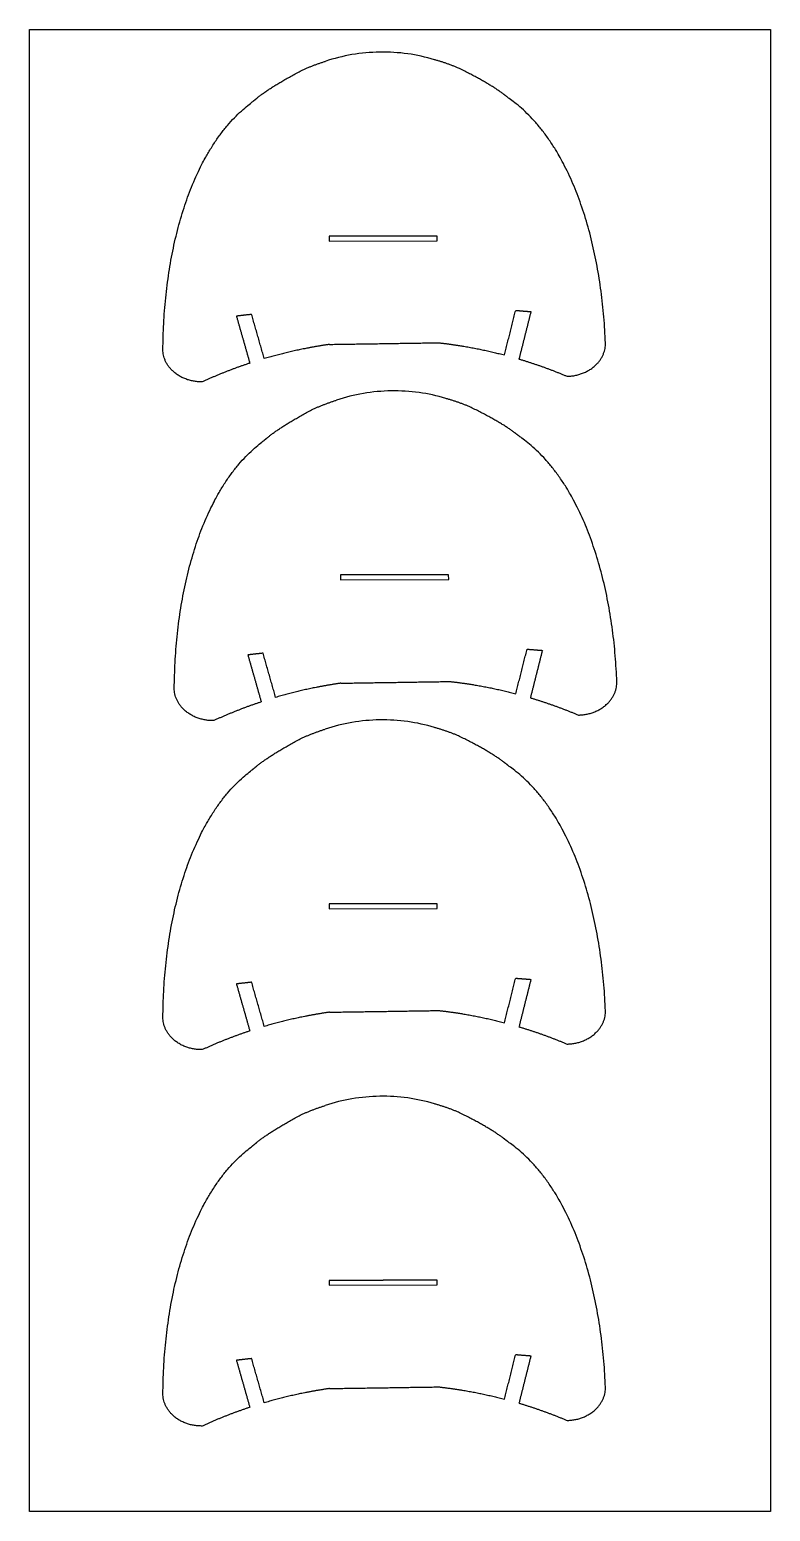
# Model space of a CAD drawing. Header units: metres. Extents: x 1979.8 to 2018, y 1971.1 to 1990.7.
# Drawn here: x 2012.187 to 2013.712, y 1987.332 to 1990.382 of the extents above; entities that cross this region are included whole.
import ezdxf

# ---------------------------------------------------------------- set-up
doc = ezdxf.new("R2010")
doc.units = ezdxf.units.M
doc.layers.add('ΦΥΛΛΑ ΓΙΑ CNC', color=1, linetype='Continuous')
doc.layers.add('ΦΥΛΛΑ ΚΟΝΤΡΑ ΠΛΑΚΕ', color=131, linetype='Continuous')

msp = doc.modelspace()

# ---------------------------------------------------------------- linework, layer by layer
at = {"layer": 'ΦΥΛΛΑ ΓΙΑ CNC'}
for points in [[(2012.9151, 1989.9571), (2012.8037, 1989.9571), (2012.8037, 1989.9469), (2013.0266, 1989.9476), (2013.0266, 1989.9575), (2012.9151, 1989.9575)], [(2012.9386, 1989.2598), (2012.8271, 1989.2598), (2012.8272, 1989.2496), (2013.0501, 1989.2503), (2013.05, 1989.2601), (2012.9386, 1989.2601)], [(2012.9151, 1988.5826), (2012.8037, 1988.5826), (2012.8037, 1988.5724), (2013.0266, 1988.573), (2013.0266, 1988.5829), (2012.9151, 1988.5829)], [(2012.9151, 1987.8078), (2012.8037, 1987.8078), (2012.8037, 1987.7976), (2013.0266, 1987.7983), (2013.0266, 1987.8082), (2012.9151, 1987.8082)]]:
    msp.add_lwpolyline(points, dxfattribs=at)
at = {"layer": 'ΦΥΛΛΑ ΓΙΑ CNC', "lineweight": -3}
for points, weights in [([(2012.7472, 1990.2984), (2012.7709, 1990.3092), (2012.7958, 1990.317)], [0.931709150307, 0.919797461204, 0.911534052656]), ([(2013.07, 1990.3033), (2013.0459, 1990.3134), (2013.0208, 1990.3204)], [0.931709150307, 0.919797461204, 0.911534052656]), ([(2012.8049, 1989.7344), (2012.9179, 1989.7361), (2013.0295, 1989.7378)], [0.999923417659, 0.942555254016, 1]), ([(2013.2938, 1989.6688), (2013.3739, 1989.67), (2013.3729, 1989.7373)], [1, 0.707106781187, 1]), ([(2012.5429, 1989.6573), (2012.4627, 1989.6561), (2012.4617, 1989.7233)], [1, 0.707106781187, 1]), ([(2013.1948, 1989.7043), (2013.2453, 1989.6893), (2013.2938, 1989.6688)], [0.99651626955, 0.996723144745, 1]), ([(2012.6407, 1989.6958), (2012.5907, 1989.6793), (2012.5429, 1989.6573)], [0.99651626955, 0.996723144745, 1]), ([(2012.7706, 1989.601), (2012.7944, 1989.6118), (2012.8193, 1989.6196)], [0.931709150307, 0.919797461204, 0.911534052656]), ([(2013.0934, 1989.606), (2013.0694, 1989.616), (2013.0442, 1989.6231)], [0.931709150307, 0.919797461204, 0.911534052656]), ([(2012.8283, 1989.037), (2012.9414, 1989.0388), (2013.053, 1989.0405)], [0.999923417659, 0.942555254016, 1]), ([(2013.3172, 1988.9714), (2013.3974, 1988.9726), (2013.3964, 1989.0399)], [1, 0.707106781187, 1]), ([(2012.5664, 1988.96), (2012.4862, 1988.9587), (2012.4851, 1989.026)], [1, 0.707106781187, 1]), ([(2012.6642, 1988.9985), (2012.6142, 1988.9819), (2012.5664, 1988.96)], [0.99651626955, 0.996723144745, 1]), ([(2013.2183, 1989.0069), (2013.2687, 1988.9919), (2013.3172, 1988.9714)], [0.99651626955, 0.996723144745, 1]), ([(2012.7472, 1988.9238), (2012.7709, 1988.9346), (2012.7958, 1988.9424)], [0.931709150307, 0.919797461204, 0.911534052656]), ([(2013.07, 1988.9287), (2013.0459, 1988.9388), (2013.0208, 1988.9458)], [0.931709150307, 0.919797461204, 0.911534052656]), ([(2012.8049, 1988.3598), (2012.9179, 1988.3615), (2013.0295, 1988.3632)], [0.999923417659, 0.942555254016, 1]), ([(2013.2938, 1988.2942), (2013.3739, 1988.2954), (2013.3729, 1988.3627)], [1, 0.707106781187, 1]), ([(2012.5429, 1988.2827), (2012.4627, 1988.2815), (2012.4617, 1988.3488)], [1, 0.707106781187, 1]), ([(2013.1948, 1988.3297), (2013.2453, 1988.3147), (2013.2938, 1988.2942)], [0.99651626955, 0.996723144745, 1]), ([(2012.6407, 1988.3212), (2012.5907, 1988.3047), (2012.5429, 1988.2827)], [0.99651626955, 0.996723144745, 1]), ([(2012.7472, 1988.1491), (2012.7709, 1988.1599), (2012.7958, 1988.1677)], [0.931709150307, 0.919797461204, 0.911534052656]), ([(2013.07, 1988.154), (2013.0459, 1988.1641), (2013.0208, 1988.1711)], [0.931709150307, 0.919797461204, 0.911534052656]), ([(2012.5429, 1987.508), (2012.4627, 1987.5068), (2012.4617, 1987.574)], [1, 0.707106781187, 1]), ([(2012.8049, 1987.5851), (2012.9179, 1987.5868), (2013.0295, 1987.5885)], [0.999923417659, 0.942555254016, 1]), ([(2013.2938, 1987.5195), (2013.3739, 1987.5207), (2013.3729, 1987.588)], [1, 0.707106781187, 1]), ([(2012.6407, 1987.5465), (2012.5907, 1987.53), (2012.5429, 1987.508)], [0.99651626955, 0.996723144745, 1]), ([(2013.1948, 1987.555), (2013.2453, 1987.54), (2013.2938, 1987.5195)], [0.99651626955, 0.996723144745, 1])]:
    msp.add_rational_spline(points, weights, degree=2, dxfattribs=at)
for points in [[(2013.0206, 1990.3204), (2012.9853, 1990.3314), (2012.9469, 1990.3366), (2012.8698, 1990.3354), (2012.8313, 1990.3291), (2012.7958, 1990.317)], [(2013.0441, 1989.6231), (2013.0087, 1989.6341), (2012.9703, 1989.6393), (2012.8933, 1989.6381), (2012.8548, 1989.6317), (2012.8193, 1989.6196)], [(2013.0206, 1988.9458), (2012.9853, 1988.9568), (2012.9469, 1988.962), (2012.8698, 1988.9609), (2012.8313, 1988.9545), (2012.7958, 1988.9424)], [(2013.0206, 1988.1711), (2012.9853, 1988.1821), (2012.9469, 1988.1873), (2012.8698, 1988.1861), (2012.8313, 1988.1798), (2012.7958, 1988.1677)]]:
    msp.add_open_spline(points, degree=3, knots=[0, 0, 0, 0, 0.500337, 0.500337, 1.000843, 1.000843, 1.000843, 1.000843], dxfattribs=at)
for points, weights, knots in [([(2012.4617, 1989.7233), (2012.4653, 1990.0868), (2012.634, 1990.224), (2012.645, 1990.2329), (2012.6561, 1990.2419), (2012.6848, 1990.2653), (2012.7472, 1990.2984)], [1, 0.888324260259, 1, 1, 1, 0.970376548073, 0.948940508878], [3.3219173, 3.3219173, 3.3219173, 3.7990306, 3.7990306, 3.8560209, 3.8560209, 3.9482049, 3.9482049, 3.9482049]), ([(2013.3729, 1989.7373), (2013.3582, 1990.1005), (2013.1854, 1990.2324), (2013.1741, 1990.241), (2013.1628, 1990.2496), (2013.1333, 1990.2721), (2013.07, 1990.3033)], [1, 0.888324260259, 1, 1, 1, 0.970376548073, 0.948940508878], [3.3219173, 3.3219173, 3.3219173, 3.7990306, 3.7990306, 3.8560209, 3.8560209, 3.9482049, 3.9482049, 3.9482049]), ([(2012.8049, 1989.7344), (2012.7804, 1989.7309), (2012.7561, 1989.7261), (2012.7127, 1989.7176), (2012.6704, 1989.7051)], [1, 0.999659318534, 1, 0.997248724701, 0.99666160826], [2.7549118, 2.7549118, 2.7549118, 2.8346643, 2.8346643, 2.9768778, 2.9768778, 2.9768778]), ([(2013.0295, 1989.7378), (2013.0542, 1989.735), (2013.0786, 1989.731), (2013.1222, 1989.7238), (2013.1649, 1989.7126)], [1, 0.999659318534, 1, 0.997248724701, 0.99666160826], [2.7549118, 2.7549118, 2.7549118, 2.8346643, 2.8346643, 2.9768778, 2.9768778, 2.9768778]), ([(2012.4851, 1989.026), (2012.4888, 1989.3895), (2012.6575, 1989.5266), (2012.6685, 1989.5356), (2012.6795, 1989.5446), (2012.7083, 1989.5679), (2012.7706, 1989.601)], [1, 0.888324260259, 1, 1, 1, 0.970376548073, 0.948940508878], [3.3219173, 3.3219173, 3.3219173, 3.7990306, 3.7990306, 3.8560209, 3.8560209, 3.9482049, 3.9482049, 3.9482049]), ([(2013.3964, 1989.0399), (2013.3816, 1989.4031), (2013.2088, 1989.5351), (2013.1975, 1989.5437), (2013.1862, 1989.5523), (2013.1568, 1989.5748), (2013.0934, 1989.606)], [1, 0.888324260259, 1, 1, 1, 0.970376548073, 0.948940508878], [3.3219173, 3.3219173, 3.3219173, 3.7990306, 3.7990306, 3.8560209, 3.8560209, 3.9482049, 3.9482049, 3.9482049]), ([(2012.8283, 1989.037), (2012.8038, 1989.0335), (2012.7795, 1989.0288), (2012.7362, 1989.0203), (2012.6938, 1989.0078)], [1, 0.999659318534, 1, 0.997248724701, 0.99666160826], [2.7549118, 2.7549118, 2.7549118, 2.8346643, 2.8346643, 2.9768778, 2.9768778, 2.9768778]), ([(2013.053, 1989.0405), (2013.0776, 1989.0377), (2013.102, 1989.0337), (2013.1456, 1989.0265), (2013.1883, 1989.0153)], [1, 0.999659318534, 1, 0.997248724701, 0.99666160826], [2.7549118, 2.7549118, 2.7549118, 2.8346643, 2.8346643, 2.9768778, 2.9768778, 2.9768778]), ([(2012.4617, 1988.3488), (2012.4653, 1988.7123), (2012.634, 1988.8494), (2012.645, 1988.8584), (2012.6561, 1988.8673), (2012.6848, 1988.8907), (2012.7472, 1988.9238)], [1, 0.888324260259, 1, 1, 1, 0.970376548073, 0.948940508878], [3.3219173, 3.3219173, 3.3219173, 3.7990306, 3.7990306, 3.8560209, 3.8560209, 3.9482049, 3.9482049, 3.9482049]), ([(2013.3729, 1988.3627), (2013.3582, 1988.7259), (2013.1854, 1988.8578), (2013.1741, 1988.8664), (2013.1628, 1988.8751), (2013.1333, 1988.8976), (2013.07, 1988.9287)], [1, 0.888324260259, 1, 1, 1, 0.970376548073, 0.948940508878], [3.3219173, 3.3219173, 3.3219173, 3.7990306, 3.7990306, 3.8560209, 3.8560209, 3.9482049, 3.9482049, 3.9482049]), ([(2012.8049, 1988.3598), (2012.7804, 1988.3563), (2012.7561, 1988.3515), (2012.7127, 1988.343), (2012.6704, 1988.3305)], [1, 0.999659318534, 1, 0.997248724701, 0.99666160826], [2.7549118, 2.7549118, 2.7549118, 2.8346643, 2.8346643, 2.9768778, 2.9768778, 2.9768778]), ([(2013.0295, 1988.3632), (2013.0542, 1988.3605), (2013.0786, 1988.3565), (2013.1222, 1988.3493), (2013.1649, 1988.3381)], [1, 0.999659318534, 1, 0.997248724701, 0.99666160826], [2.7549118, 2.7549118, 2.7549118, 2.8346643, 2.8346643, 2.9768778, 2.9768778, 2.9768778]), ([(2012.4617, 1987.574), (2012.4653, 1987.9375), (2012.634, 1988.0747), (2012.645, 1988.0836), (2012.6561, 1988.0926), (2012.6848, 1988.116), (2012.7472, 1988.1491)], [1, 0.888324260259, 1, 1, 1, 0.970376548073, 0.948940508878], [3.3219173, 3.3219173, 3.3219173, 3.7990306, 3.7990306, 3.8560209, 3.8560209, 3.9482049, 3.9482049, 3.9482049]), ([(2013.3729, 1987.588), (2013.3582, 1987.9512), (2013.1854, 1988.0831), (2013.1741, 1988.0917), (2013.1628, 1988.1003), (2013.1333, 1988.1228), (2013.07, 1988.154)], [1, 0.888324260259, 1, 1, 1, 0.970376548073, 0.948940508878], [3.3219173, 3.3219173, 3.3219173, 3.7990306, 3.7990306, 3.8560209, 3.8560209, 3.9482049, 3.9482049, 3.9482049]), ([(2012.8049, 1987.5851), (2012.7804, 1987.5816), (2012.7561, 1987.5768), (2012.7127, 1987.5683), (2012.6704, 1987.5558)], [1, 0.999659318534, 1, 0.997248724701, 0.99666160826], [2.7549118, 2.7549118, 2.7549118, 2.8346643, 2.8346643, 2.9768778, 2.9768778, 2.9768778]), ([(2013.0295, 1987.5885), (2013.0542, 1987.5857), (2013.0786, 1987.5817), (2013.1222, 1987.5745), (2013.1649, 1987.5633)], [1, 0.999659318534, 1, 0.997248724701, 0.99666160826], [2.7549118, 2.7549118, 2.7549118, 2.8346643, 2.8346643, 2.9768778, 2.9768778, 2.9768778])]:
    msp.add_rational_spline(points, weights, degree=2, knots=knots, dxfattribs=at)
for points, degree in [([(2012.6444, 1989.7961), (2012.6288, 1989.7944), (2012.6131, 1989.7926)], 2), ([(2012.6131, 1989.7926), (2012.6269, 1989.7442), (2012.6407, 1989.6958)], 2), ([(2012.6704, 1989.7051), (2012.6574, 1989.7506), (2012.6444, 1989.7961)], 2), ([(2013.1649, 1989.7126), (2013.1765, 1989.7585), (2013.188, 1989.8044)], 2), ([(2013.188, 1989.8044), (2013.2037, 1989.8031), (2013.2194, 1989.8019)], 2), ([(2013.2194, 1989.8019), (2013.2071, 1989.7531), (2013.1948, 1989.7043)], 2), ([(2012.8047, 1989.7344), (2012.8047, 1989.7344), (2012.8047, 1989.7345), (2012.8047, 1989.7346)], 3), ([(2012.6679, 1989.0988), (2012.6522, 1989.097), (2012.6366, 1989.0953)], 2), ([(2012.6366, 1989.0953), (2012.6504, 1989.0469), (2012.6642, 1988.9985)], 2), ([(2012.6938, 1989.0078), (2012.6809, 1989.0533), (2012.6679, 1989.0988)], 2), ([(2013.1883, 1989.0153), (2013.1999, 1989.0612), (2013.2115, 1989.1071)], 2), ([(2013.2115, 1989.1071), (2013.2272, 1989.1058), (2013.2429, 1989.1045)], 2), ([(2013.2429, 1989.1045), (2013.2306, 1989.0557), (2013.2183, 1989.0069)], 2), ([(2012.8282, 1989.037), (2012.8282, 1989.0371), (2012.8282, 1989.0372), (2012.8282, 1989.0372)], 3), ([(2012.6444, 1988.4215), (2012.6288, 1988.4198), (2012.6131, 1988.418)], 2), ([(2012.6131, 1988.418), (2012.6269, 1988.3696), (2012.6407, 1988.3212)], 2), ([(2012.6704, 1988.3305), (2012.6574, 1988.376), (2012.6444, 1988.4215)], 2), ([(2013.1649, 1988.3381), (2013.1765, 1988.384), (2013.188, 1988.4298)], 2), ([(2013.188, 1988.4298), (2013.2037, 1988.4286), (2013.2194, 1988.4273)], 2), ([(2013.2194, 1988.4273), (2013.2071, 1988.3785), (2013.1948, 1988.3297)], 2), ([(2012.8047, 1988.3598), (2012.8047, 1988.3599), (2012.8047, 1988.3599), (2012.8047, 1988.36)], 3), ([(2013.1649, 1987.5633), (2013.1765, 1987.6092), (2013.188, 1987.6551)], 2), ([(2013.188, 1987.6551), (2013.2037, 1987.6538), (2013.2194, 1987.6526)], 2), ([(2012.6444, 1987.6468), (2012.6288, 1987.6451), (2012.6131, 1987.6433)], 2), ([(2012.6131, 1987.6433), (2012.6269, 1987.5949), (2012.6407, 1987.5465)], 2), ([(2012.6704, 1987.5558), (2012.6574, 1987.6013), (2012.6444, 1987.6468)], 2), ([(2013.2194, 1987.6526), (2013.2071, 1987.6038), (2013.1948, 1987.555)], 2), ([(2012.8047, 1987.5851), (2012.8047, 1987.5851), (2012.8047, 1987.5852), (2012.8047, 1987.5853)], 3)]:
    msp.add_open_spline(points, degree=degree, dxfattribs=at)
at = {"layer": 'ΦΥΛΛΑ ΚΟΝΤΡΑ ΠΛΑΚΕ'}
msp.add_lwpolyline([(2012.1874, 1990.3823), (2013.7124, 1990.3823), (2013.7124, 1987.3323), (2012.1874, 1987.3323)], close=True, dxfattribs=at)

doc.saveas('drawing.dxf')
